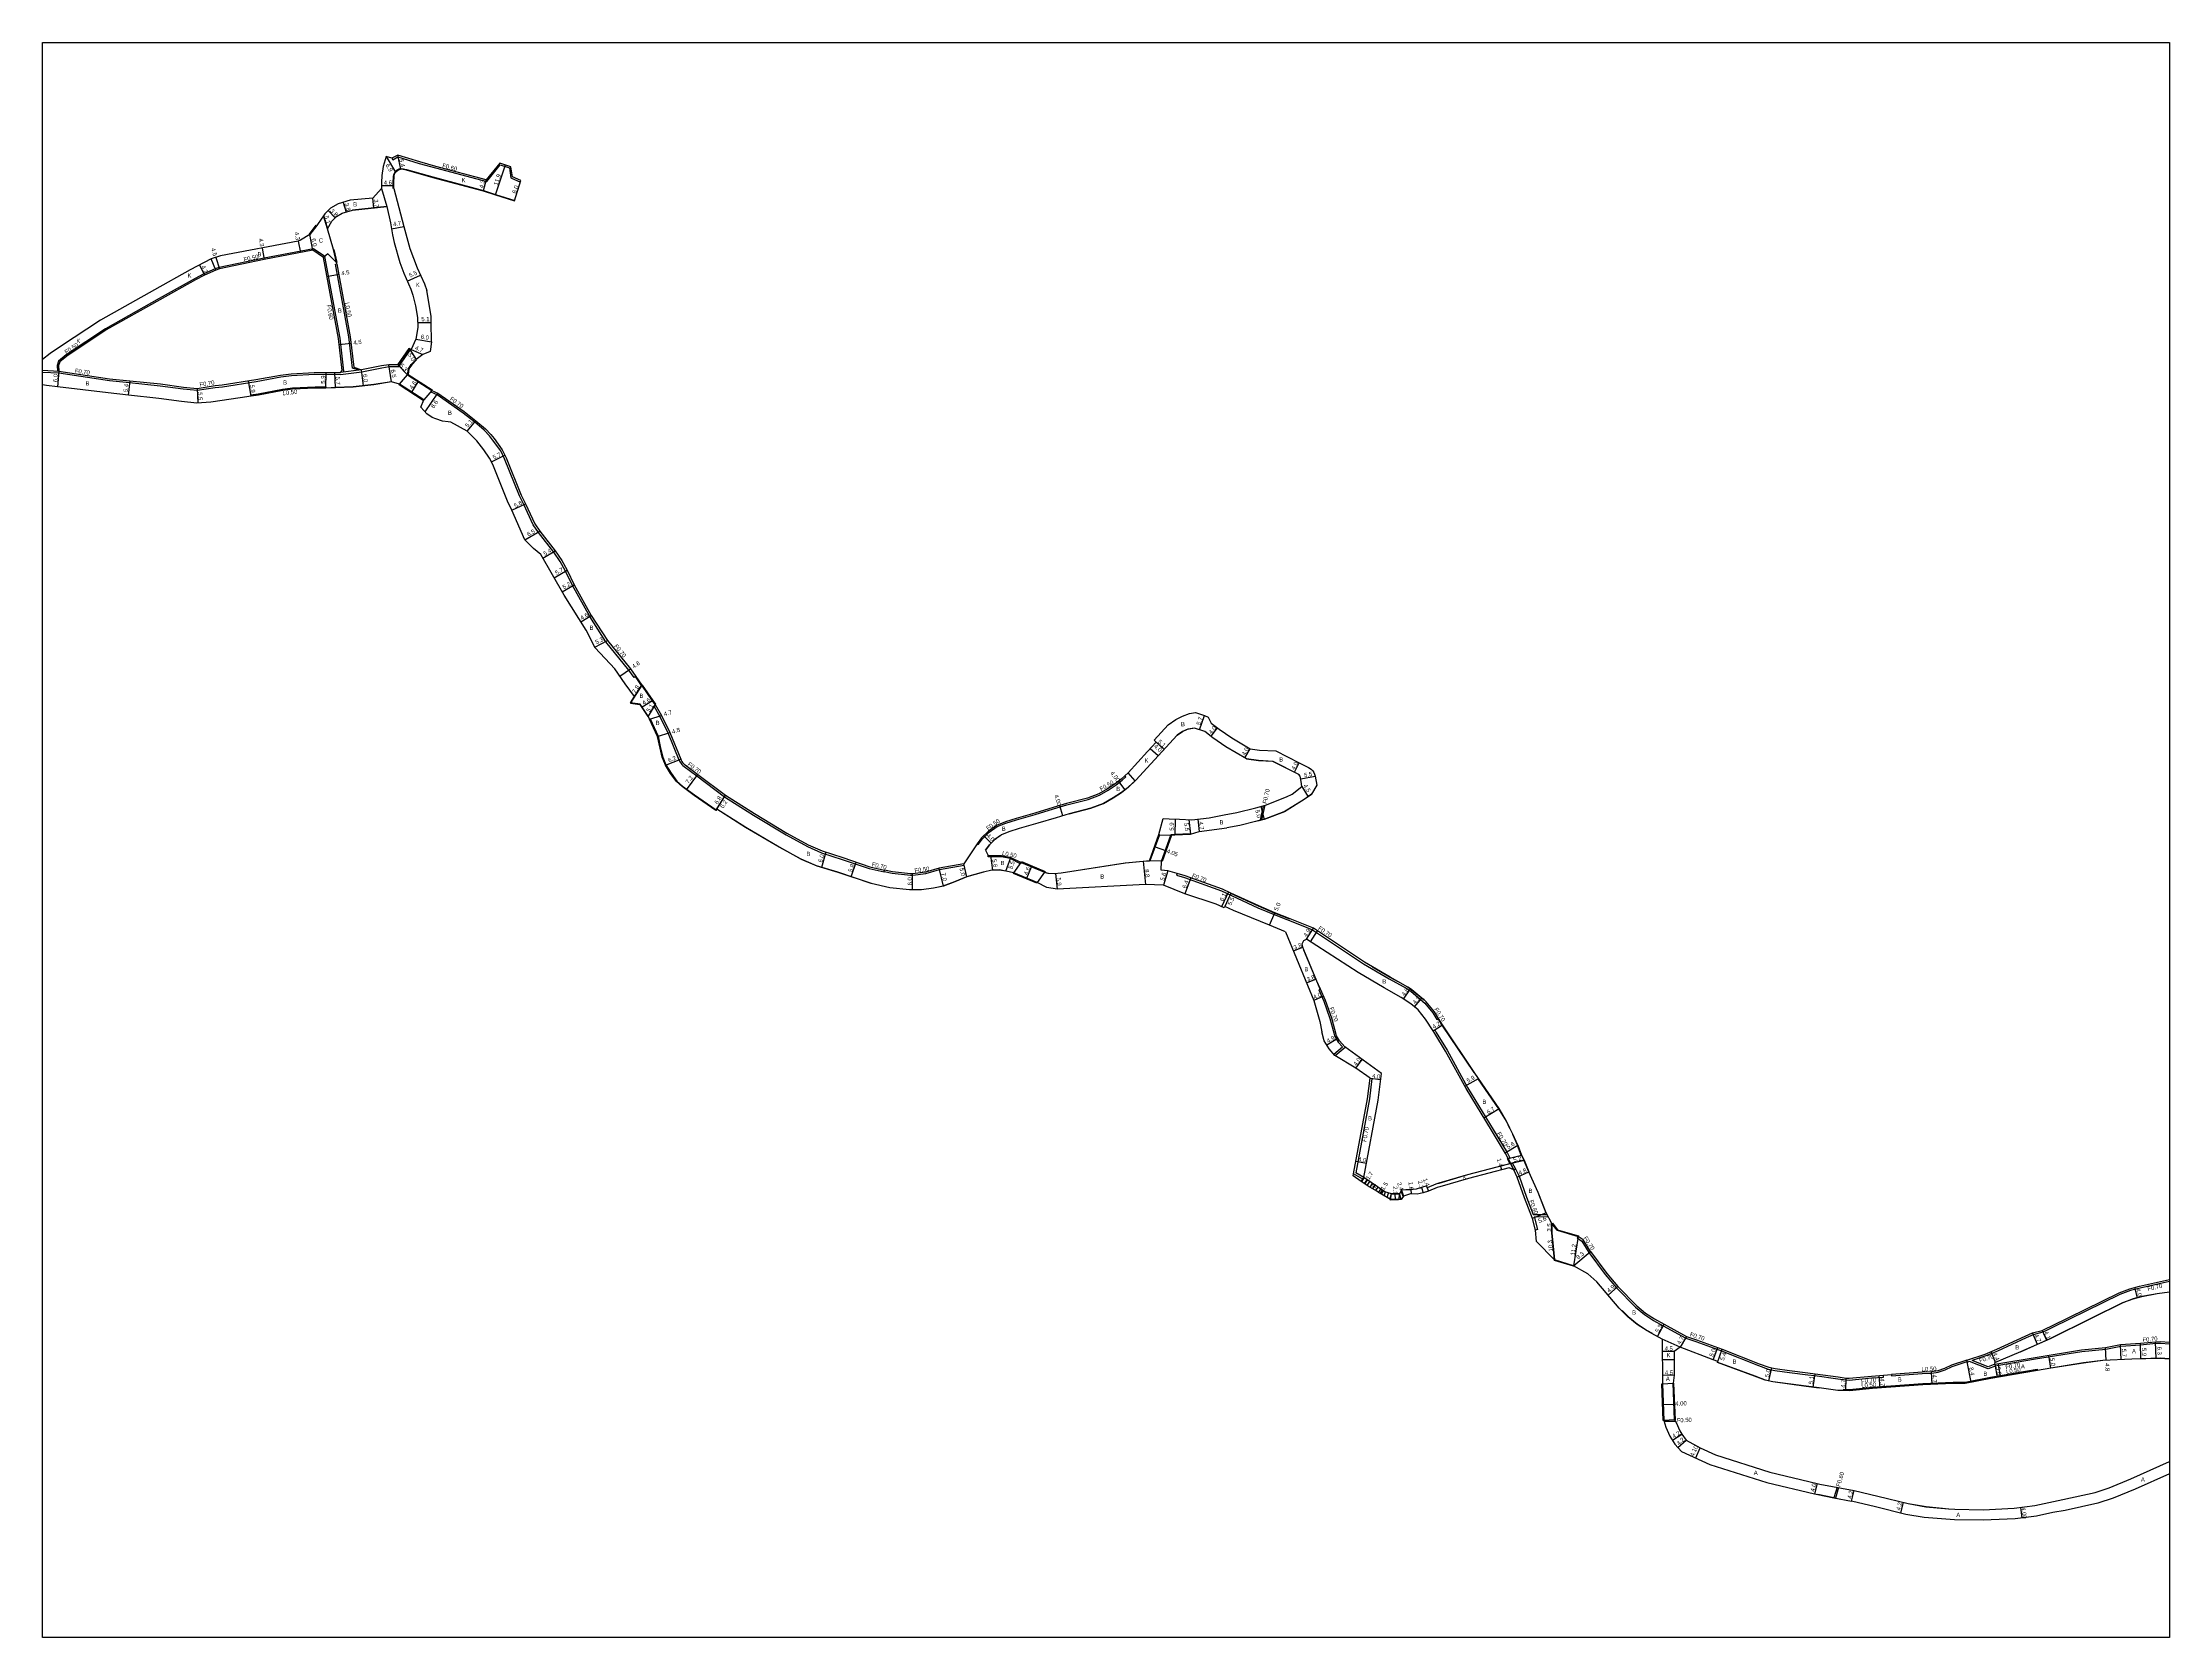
# Model space of a CAD drawing. Header units: metres. Extents: x -8000 to -4000, y -105000 to -102000.
# Drawn here: x -8000 to -7200, y -104400 to -103800 of the extents above; entities that cross this region are included whole.
import ezdxf

# ---------------------------------------------------------------- set-up
doc = ezdxf.new("R2010")
doc.units = ezdxf.units.M
doc.header["$LTSCALE"] = 2.5
for name, color, linetype in [('その他', 7, 'Continuous'), ('側溝・桝', 7, 'Continuous'), ('図郭', 7, 'Continuous'), ('幅員', 7, 'Continuous'), ('歩道・分離帯・安全施設', 7, 'Continuous'), ('舗装', 7, 'Continuous'), ('道路', 7, 'Continuous')]:
    doc.layers.add(name, color=color, linetype=linetype)
doc.styles.get("Standard").update_dxf_attribs({"font": ''})
doc.styles.get('Standard').set_extended_font_data('@MS PGothic')

msp = doc.modelspace()

# ---------------------------------------------------------------- linework, layer by layer
at = {"layer": 'その他'}
for points in [[(-7504, -104228.43), (-7503.06, -104227.02)], [(-7493, -104235.28), (-7496.37, -104233.27), (-7497.46, -104232.55), (-7498.09, -104232.13), (-7501.38, -104230.18), (-7504, -104228.43)], [(-7503.81, -104228.56), (-7502.86, -104227.15)], [(-7492.61, -104233.16), (-7495.09, -104232.33), (-7503.06, -104227.02)], [(-7502.77, -104229.25), (-7501.82, -104227.84)], [(-7501.73, -104229.95), (-7500.78, -104228.53)], [(-7500.66, -104230.6), (-7499.74, -104229.22)], [(-7499.59, -104231.24), (-7498.71, -104229.92)], [(-7498.51, -104231.88), (-7497.67, -104230.61)], [(-7497.46, -104232.55), (-7496.63, -104231.3)], [(-7496.42, -104233.24), (-7495.59, -104231.99)], [(-7488.89, -104231.7), (-7489.62, -104233.08)], [(-7488.22, -104234.08), (-7489.01, -104231.92)], [(-7488.16, -104233.99), (-7488.89, -104231.7)], [(-7488.16, -104233.99), (-7488.89, -104231.7)], [(-7495.34, -104233.88), (-7494.85, -104232.41)], [(-7494.27, -104234.52), (-7493.69, -104232.8)], [(-7493.19, -104235.16), (-7492.61, -104233.16)], [(-7493, -104235.28), (-7492.61, -104233.16)], [(-7488.92, -104235.12), (-7489.62, -104233.08)], [(-7488.98, -104235.22), (-7489.62, -104233.08)], [(-7488.16, -104233.99), (-7488.98, -104235.22)]]:
    msp.add_lwpolyline(points, dxfattribs=at)
at = {"layer": '側溝・桝'}
for points in [[(-7868.59, -103843.55), (-7868.3, -103844.07), (-7866.34, -103843), (-7858.3, -103845.46), (-7852.21, -103847.2), (-7832.92, -103852.33), (-7827.81, -103846.04), (-7824.34, -103847.2), (-7823.81, -103850.94), (-7820.23, -103852.53)], [(-7898.03, -103877.56), (-7916.69, -103881.08), (-7933.61, -103884.66), (-7935.05, -103885.11), (-7939.27, -103887.06), (-7942.65, -103888.8), (-7956.09, -103896.35), (-7976.27, -103907.71), (-7991.11, -103917.54), (-7993.97, -103919.85), (-7994.46, -103921.45), (-7994.33, -103923.57)], [(-7887.07, -103924.03), (-7886.68, -103923.59), (-7888.11, -103911.27), (-7893.78, -103880.48), (-7898.03, -103877.56), (-7898.28, -103878.12)], [(-7881.07, -103923.31), (-7883.38, -103922.47), (-7884.75, -103910.76), (-7889.79, -103883.35), (-7889.3, -103883.26)], [(-8000, -103924.01), (-7993.9, -103924.29), (-7974.85, -103927.15), (-7967.23, -103927.93), (-7955.7, -103929.1), (-7947.12, -103930.33), (-7941.85, -103930.81), (-7935.02, -103929.78), (-7932.37, -103929.49), (-7919.66, -103927.48), (-7910.4, -103925.77), (-7906.39, -103925.28), (-7897.75, -103924.79), (-7887.89, -103924.83), (-7879.89, -103923.87), (-7872.38, -103922.36), (-7869.61, -103921.93), (-7865.99, -103921.92), (-7861.53, -103915.4)], [(-8000, -103923.31), (-7993.83, -103923.59)], [(-7879.97, -103923.18), (-7887.97, -103924.14)], [(-7921.58, -103933.05), (-7921.66, -103932.56), (-7918.87, -103932.12), (-7909.69, -103930.42), (-7905.97, -103929.96), (-7897.45, -103929.48), (-7893.4, -103929.51), (-7893.41, -103930.01)], [(-7776.9, -104038.44), (-7777.47, -104038.84), (-7779.44, -104036.07), (-7788.11, -104025.42), (-7794.2, -104015.86), (-7800.7, -104004.31), (-7803.25, -103998.87), (-7805.28, -103995.26), (-7807.73, -103991.67), (-7813.46, -103984.26), (-7815.44, -103981.46), (-7819.02, -103973.81), (-7820.59, -103970.58), (-7826.21, -103956.55), (-7827.66, -103953.61), (-7830.73, -103949.41), (-7831.92, -103947.94), (-7833.92, -103945.88), (-7837.44, -103942.86), (-7841.83, -103939.37), (-7851.63, -103932.48), (-7853.88, -103931.56), (-7853.62, -103930.91)], [(-7769.57, -104049.05), (-7769.98, -104049.74), (-7767.8, -104053.5), (-7764.7, -104059.91), (-7760.61, -104069.84), (-7760.4, -104070.31), (-7760.14, -104070.78), (-7759.84, -104071.22), (-7759.49, -104071.63), (-7759.11, -104072.01), (-7758.71, -104072.34), (-7753.91, -104075.92), (-7743.49, -104083.7), (-7732.59, -104090.62), (-7720.36, -104098.1), (-7712.32, -104102.48), (-7707.03, -104104.79), (-7699.2, -104107.31), (-7689.08, -104110.73), (-7683.42, -104112.02), (-7683.27, -104111.34)], [(-7648.49, -104101.44), (-7648.09, -104101.74), (-7646.45, -104099.56), (-7643.89, -104097.01), (-7640.93, -104094.95), (-7637.67, -104093.67), (-7633.67, -104092.36), (-7626.63, -104090.35), (-7619.76, -104088.3), (-7614.74, -104086.82), (-7606.75, -104084.74), (-7602.45, -104083.13), (-7599.15, -104081.21), (-7596.2, -104079.26), (-7593.92, -104077.55), (-7592.59, -104076.28), (-7592.93, -104075.92)], [(-7541.91, -104092.6), (-7540.7, -104087.1)], [(-7541.36, -104092.45), (-7540.16, -104086.95)], [(-7683.38, -104111.82), (-7680.37, -104112.51), (-7673.59, -104113.29), (-7672.71, -104113.29), (-7667.75, -104112.65), (-7662.68, -104111.06), (-7653.4, -104109.47), (-7653.48, -104108.98)], [(-7631.94, -104108.47), (-7632.17, -104108.92), (-7635.99, -104107.01), (-7639.33, -104106.33), (-7644.32, -104106.32), (-7644.32, -104105.82)], [(-7573.26, -104112.61), (-7573.46, -104113.28), (-7570.43, -104114.16), (-7556.51, -104119.14), (-7542.83, -104125.46), (-7536.81, -104128.03), (-7526.63, -104132.08), (-7522.32, -104133.74), (-7503.12, -104146.54), (-7493.43, -104152.24), (-7486.89, -104155.89), (-7485.87, -104156.58), (-7485.39, -104156.93), (-7481.67, -104160), (-7480.07, -104161.33), (-7477.05, -104165.05), (-7475.54, -104167.47), (-7474.95, -104167.1)], [(-7519.36, -104156.08), (-7520, -104156.37), (-7518.08, -104160.59), (-7515.75, -104167.21), (-7513.99, -104173.92), (-7512.71, -104176.03), (-7511.1, -104177.86)], [(-7476.96, -104171.82), (-7476.37, -104171.44), (-7475.76, -104172.39), (-7471.72, -104179.12), (-7463.97, -104193.16), (-7454.42, -104208.85), (-7449.14, -104217.61), (-7448.14, -104219.54), (-7448.76, -104219.86)], [(-7514.29, -104180.59), (-7511.1, -104177.86)], [(-7513.81, -104181.1), (-7510.08, -104177.91)], [(-7500.69, -104189.65), (-7499.99, -104189.74), (-7500.92, -104197.42), (-7506.08, -104225.21)], [(-7447.8, -104221.72), (-7447.18, -104221.4), (-7446.02, -104223.74)], [(-7447.8, -104221.72), (-7446.65, -104224.05)], [(-7446.65, -104224.05), (-7445.93, -104223.7), (-7444.56, -104226.48), (-7441.88, -104234.31), (-7439.3, -104240.91)], [(-7503.06, -104227.02), (-7503.42, -104227.62), (-7506.85, -104225.56)], [(-7503.06, -104227.02), (-7506.08, -104225.21)], [(-7439.3, -104240.91), (-7434.07, -104240.9)], [(-7438.99, -104241.71), (-7433.64, -104241.69)], [(-7438.99, -104241.71), (-7438.85, -104242.08), (-7437.73, -104246.54), (-7438.5, -104246.74)], [(-7422.36, -104249.14), (-7422.76, -104249.71), (-7421.07, -104250.9), (-7418.36, -104255.16)], [(-7418.36, -104255.16), (-7412.23, -104263.46), (-7407.96, -104268.46), (-7400.83, -104275.75), (-7397.43, -104278.5), (-7394.09, -104280.73), (-7390.39, -104282.76), (-7381.91, -104287.4), (-7378.12, -104288.65), (-7368.45, -104292.15), (-7354.55, -104297.65), (-7350.89, -104299.04), (-7348.47, -104299.56), (-7342.97, -104300.31), (-7336.06, -104301.15), (-7333.39, -104301.5), (-7324.7, -104302.71), (-7321.64, -104303.14), (-7320.47, -104303.17), (-7311.99, -104302.39), (-7307.51, -104302.04), (-7307.56, -104301.35)], [(-7200, -104266.05), (-7211.05, -104268.55), (-7214.66, -104269.51), (-7218.61, -104270.99), (-7243.99, -104283.4), (-7246.28, -104284.54), (-7247.63, -104285.14), (-7251.3, -104286.12), (-7253.96, -104287.3), (-7264.69, -104292.24), (-7269.02, -104294.06), (-7274.18, -104295.8)], [(-7304.6, -104301.12), (-7304.57, -104301.62), (-7293.02, -104300.73), (-7289.41, -104300.58), (-7286.96, -104300.2), (-7284.37, -104299.3), (-7281.77, -104298.08), (-7276.07, -104296.22), (-7276.22, -104295.74)], [(-7275.2, -104296.14), (-7276, -104296.4), (-7276.22, -104295.74)], [(-7200, -104289.65), (-7203.4, -104289.4), (-7205.14, -104289.45), (-7210.84, -104290.02), (-7218.31, -104290.51), (-7223.9, -104291.67), (-7233.01, -104292.52), (-7250.4, -104295.34), (-7264.12, -104297.66), (-7265.5, -104297.89), (-7268.23, -104298.94), (-7275.2, -104296.14)], [(-7265.69, -104297.21), (-7268.22, -104298.19), (-7274.18, -104295.8)], [(-7322.54, -104307.12), (-7322.53, -104306.62), (-7320.35, -104306.67), (-7311.7, -104305.88), (-7292.81, -104304.42), (-7281.32, -104303.95), (-7276.87, -104303.92), (-7267.33, -104302.05), (-7249.78, -104299.09), (-7249.69, -104299.58)], [(-7386.12, -104318.29), (-7390.15, -104318.45)], [(-7385.84, -104318.78), (-7390, -104318.94)], [(-7325.02, -104343.5), (-7326.21, -104347.44)], [(-7324.43, -104343.61), (-7325.62, -104347.56)]]:
    msp.add_lwpolyline(points, dxfattribs=at)
at = {"layer": '図郭'}
msp.add_lwpolyline([(-7200, -103800), (-7200, -104400), (-8000, -104400), (-8000, -103800)], close=True, dxfattribs=at)
at = {"layer": '幅員'}
for points in [[(-7870.76, -103842.86), (-7867.18, -103848.75)], [(-7865.23, -103847.62), (-7866.4, -103842.35)], [(-7829.67, -103857.34), (-7825.91, -103846.05)], [(-7872.51, -103853.8), (-7867.91, -103853.76)], [(-7833.14, -103851.65), (-7834.25, -103855.81)], [(-7822.43, -103859.59), (-7820.05, -103851.96)], [(-7892.58, -103863.2), (-7889.93, -103865.92)], [(-7886.91, -103860.13), (-7885.78, -103863.76)], [(-7875.36, -103862.21), (-7875.73, -103858.53)], [(-7894.35, -103865.18), (-7892.87, -103870.06)], [(-7868.77, -103870.09), (-7864.15, -103869.25)], [(-7917.39, -103877.34), (-7916.6, -103881.57)], [(-7903.79, -103874.78), (-7902.99, -103879.01)], [(-7898.28, -103878.12), (-7899.47, -103872.24)], [(-7941.02, -103883.69), (-7939.05, -103887.51)], [(-7934.84, -103880.85), (-7933.49, -103885.14)], [(-7893.01, -103887.98), (-7888.58, -103887.16)], [(-7862.81, -103889.76), (-7857.8, -103887.5)], [(-7859.6, -103911.57), (-7853.68, -103912.54)], [(-7858.9, -103905.34), (-7853.8, -103905.29)], [(-7888.44, -103913.65), (-7883.97, -103913.13)], [(-7862.15, -103915.06), (-7859.43, -103919.25)], [(-7861.32, -103915.52), (-7857.01, -103917.39)], [(-7993.83, -103923.59), (-7994.38, -103929.56)], [(-7967.16, -103927.23), (-7967.75, -103932.6)], [(-7921.58, -103933.05), (-7922.5, -103927.23)], [(-7893.41, -103930.01), (-7893.38, -103924.11)], [(-7889.85, -103929.82), (-7890.05, -103924.13)], [(-7879.28, -103929.14), (-7879.97, -103923.18)], [(-7868.73, -103927.66), (-7869.72, -103921.24)], [(-7866.36, -103921.22), (-7862.71, -103925.06)], [(-7861.15, -103931.53), (-7858.67, -103927.67)], [(-7941.87, -103930.1), (-7941.59, -103935.6)], [(-7856.14, -103938.96), (-7851.29, -103931.86)], [(-7840.32, -103946.19), (-7837, -103942.32)], [(-7831.19, -103957.75), (-7826.07, -103955.24)], [(-7823.43, -103975.95), (-7818.39, -103973.51)], [(-7818.55, -103987.05), (-7812.9, -103983.84)], [(-7811.84, -103993.95), (-7807.16, -103991.26)], [(-7807.57, -104001.39), (-7802.63, -103998.55)], [(-7804.59, -104006.58), (-7800.08, -104003.99)], [(-7797.49, -104017.95), (-7793.6, -104015.5)], [(-7792.26, -104027.43), (-7787.55, -104025.01)], [(-7782.8, -104038.42), (-7778.88, -104035.64)], [(-7774.57, -104041.81), (-7778.83, -104048.35)], [(-7770.57, -104047.6), (-7774.45, -104050.07)], [(-7769.57, -104049.05), (-7772.2, -104053.42)], [(-7771.67, -104054.56), (-7767.18, -104053.18)], [(-7564.8, -104058.52), (-7563.01, -104053.11)], [(-7768.64, -104061.05), (-7764.06, -104059.62)], [(-7578.16, -104065.93), (-7581.92, -104062.48)], [(-7581.11, -104063.22), (-7578.16, -104065.93)], [(-7560.48, -104060.99), (-7558.05, -104057.82)], [(-7765.74, -104071.81), (-7759.96, -104069.57)], [(-7547.81, -104069.15), (-7545.83, -104065.67)], [(-7529.08, -104074.53), (-7527.29, -104070.95)], [(-7757.75, -104081.16), (-7753.49, -104075.36)], [(-7595.29, -104077.95), (-7592.88, -104081.14)], [(-7526.76, -104076.96), (-7521.35, -104075.94)], [(-7526.3, -104079.89), (-7524, -104083.76)], [(-7746.74, -104088.86), (-7743.09, -104083.12)], [(-7746.41, -104088.36), (-7743.09, -104083.12)], [(-7616.29, -104090.92), (-7617.42, -104087.09)], [(-7541.82, -104087.4), (-7540.52, -104092.23)], [(-7574.03, -104092.13), (-7574.12, -104098.03)], [(-7568.81, -104092.34), (-7568.16, -104097.8)], [(-7565.46, -104092.11), (-7564.9, -104096.78)], [(-7645.97, -104098.37), (-7643.14, -104101.2)], [(-7581.52, -104102.51), (-7577.68, -104103.9)], [(-7705.37, -104104.58), (-7707.06, -104110.3)], [(-7695.79, -104113.85), (-7693.93, -104108.35)], [(-7661.17, -104117.38), (-7662.8, -104110.58)], [(-7652.32, -104113.84), (-7653.48, -104108.98)], [(-7642.51, -104111.35), (-7643.37, -104105.82)], [(-7637.66, -104111.72), (-7635.83, -104106.54)], [(-7629.73, -104114.37), (-7627.97, -104110.12)], [(-7586.02, -104108), (-7585.19, -104116.77)], [(-7576.77, -104111.59), (-7578.33, -104116.97)], [(-7672.74, -104118.79), (-7672.74, -104112.79)], [(-7619.03, -104112.57), (-7618.42, -104118.44)], [(-7568.14, -104114.24), (-7570.29, -104120.26)], [(-7553.97, -104119.54), (-7556.53, -104125.08)], [(-7553, -104119.99), (-7555.31, -104124.98)], [(-7538.5, -104131.98), (-7536.54, -104127.38)], [(-7524.58, -104137.28), (-7522, -104133.11)], [(-7529.52, -104141.75), (-7526.01, -104140.3)], [(-7524.55, -104153.77), (-7521.04, -104152.32)], [(-7518.16, -104158.72), (-7521.8, -104160.38)], [(-7488.04, -104159.82), (-7485.46, -104156.01)], [(-7483.97, -104162.78), (-7481.23, -104159.47)], [(-7512.74, -104174.63), (-7516.94, -104177.16)], [(-7476.96, -104171.82), (-7473.42, -104169.55)], [(-7506, -104185.81), (-7503.65, -104182.57)], [(-7500.69, -104189.65), (-7496.72, -104190.13)], [(-7465.07, -104192.62), (-7459.9, -104189.76)], [(-7457.87, -104204.53), (-7452.14, -104201.05)], [(-7449.88, -104217.74), (-7445.09, -104214.85)], [(-7505.98, -104220.84), (-7502.05, -104221.57)], [(-7451.61, -104222.72), (-7451.25, -104224.07)], [(-7447.8, -104221.72), (-7442.77, -104220.4)], [(-7447.8, -104221.72), (-7442.77, -104220.4)], [(-7501.75, -104227.89), (-7502.69, -104229.31)], [(-7496.09, -104231.66), (-7496.92, -104232.91)], [(-7488.89, -104231.7), (-7488.16, -104233.99)], [(-7485.33, -104231.5), (-7485.21, -104233.09)], [(-7481.33, -104230.71), (-7480.69, -104232.72)], [(-7479.2, -104230.79), (-7478.67, -104232.09)], [(-7445.3, -104226.79), (-7440.93, -104224.81)], [(-7491.3, -104233.12), (-7491.24, -104235.23)], [(-7434.39, -104240.29), (-7439.61, -104242.33)], [(-7432.25, -104244.3), (-7432.34, -104247.79)], [(-7432.34, -104247.79), (-7431.28, -104257.99)], [(-7422.36, -104249.14), (-7424.1, -104260.15)], [(-7424.1, -104260.15), (-7417.79, -104254.76)], [(-7411.16, -104271.17), (-7407.44, -104267.99)], [(-7211.99, -104272.21), (-7213.02, -104268.35)], [(-7392.6, -104286.79), (-7390.05, -104282.15)], [(-7381.63, -104286.76), (-7384, -104290.82)], [(-7249.63, -104289.75), (-7251.54, -104285.45)], [(-7247.87, -104284.48), (-7246.2, -104288.22)], [(-7386.33, -104292.39), (-7390.83, -104292.37)], [(-7371.63, -104295.57), (-7369.92, -104290.87)], [(-7370.05, -104296.57), (-7368.2, -104291.49)], [(-7274.61, -104303.99), (-7276.22, -104295.74)], [(-7265.41, -104296.56), (-7267.12, -104292.5)], [(-7244.59, -104298.75), (-7245.39, -104293.82)], [(-7223.78, -104295.77), (-7224, -104290.97)], [(-7218.14, -104295.5), (-7218.41, -104289.81)], [(-7210.73, -104295.22), (-7210.9, -104289.32)], [(-7205.01, -104295.05), (-7205.19, -104288.75)], [(-7386.24, -104301.38), (-7390.74, -104301.41)], [(-7350.66, -104303.49), (-7349.6, -104298.6)], [(-7333.96, -104305.86), (-7333.3, -104300.8)], [(-7321.7, -104307.14), (-7321.58, -104302.44)], [(-7309.29, -104301.48), (-7308.93, -104306.17)], [(-7289.27, -104304.78), (-7289.46, -104300.08)], [(-7265.69, -104297.21), (-7264.85, -104302.14)], [(-7390.41, -104312.34), (-7386.41, -104312.18)], [(-7386.97, -104325.79), (-7383.4, -104323.58)], [(-7384.89, -104328.57), (-7381.83, -104325.76)], [(-7378.19, -104332.46), (-7376.51, -104328.72)], [(-7332.54, -104342.09), (-7333.47, -104345.99)], [(-7319.56, -104348.78), (-7318.6, -104344.69)], [(-7300.22, -104349.1), (-7301.22, -104353.18)], [(-7256.02, -104351.09), (-7255.48, -104355.06)]]:
    msp.add_lwpolyline(points, dxfattribs=at)
at = {"layer": '歩道・分離帯・安全施設'}
for points in [[(-7868.1, -103854.93), (-7868.12, -103852.76), (-7867.95, -103850.27), (-7867.76, -103849.38), (-7867.3, -103848.57), (-7866.63, -103847.93), (-7865.81, -103847.52), (-7864.88, -103847.36), (-7863.13, -103847.72), (-7853.14, -103850.57), (-7834.19, -103855.62), (-7829.61, -103857.15), (-7822.37, -103859.4)], [(-7883.42, -103862.92), (-7870.46, -103861.62)], [(-7897.32, -103869.2), (-7899.2, -103871.71)], [(-7891.44, -103929.81), (-7889.85, -103929.72), (-7883.15, -103929.48), (-7875.44, -103928.59), (-7868.75, -103927.56)], [(-7774.67, -104041.88), (-7777.02, -104038.52)], [(-7771.49, -104054.48), (-7768.45, -104060.99), (-7767.53, -104065.42), (-7766.69, -104068.8), (-7765.56, -104071.72), (-7763.61, -104074.91), (-7761.41, -104077.81), (-7759.33, -104079.75), (-7754.84, -104083.05), (-7746.62, -104088.7)], [(-7613.82, -104090.14), (-7605.71, -104088.03), (-7600.96, -104086.26), (-7597.33, -104084.14), (-7594.21, -104082.08), (-7591.69, -104080.18), (-7588.83, -104077.46), (-7573.25, -104060.5), (-7571.27, -104059.15), (-7569.29, -104058.31), (-7566.75, -104057.83)], [(-7547.17, -104069.47), (-7542.64, -104070.09), (-7537.2, -104070.39), (-7527.39, -104075.33)], [(-7543.78, -104092.96), (-7542.38, -104092.62), (-7540.55, -104092.13), (-7532.95, -104089.34), (-7525.49, -104084.7), (-7522.72, -104082.72)], [(-7746.36, -104088.27), (-7735.49, -104095.18), (-7722.92, -104102.62), (-7714.61, -104107.16), (-7708.8, -104109.68), (-7700.81, -104112.04), (-7688.28, -104116.29), (-7681.26, -104117.84), (-7673.9, -104118.68), (-7669.39, -104118.68), (-7664.94, -104118.03), (-7661.2, -104117.29), (-7656.91, -104115.67), (-7652.35, -104113.75), (-7646.11, -104112.01), (-7642.96, -104111.26), (-7640.1, -104111.18), (-7637.65, -104111.62), (-7634.69, -104112.21)], [(-7645.38, -104103.78), (-7643.88, -104101.8), (-7641.71, -104099.63), (-7640.03, -104098.46)], [(-7575.6, -104097.93), (-7574.13, -104097.83), (-7568.16, -104097.6)], [(-7583.69, -104107.88), (-7586.02, -104108.1), (-7592.72, -104108.74), (-7616.81, -104112.44), (-7619.51, -104112.72), (-7621.76, -104112.54), (-7623.09, -104112.24)], [(-7530.8, -104129.77), (-7536.58, -104127.47), (-7542.59, -104124.91), (-7553.04, -104120.08)], [(-7519.39, -104156.09), (-7520.73, -104153.16), (-7525.59, -104141.39)], [(-7490.33, -104153.29), (-7493.13, -104151.72), (-7499.81, -104147.79)], [(-7480.45, -104160.24), (-7481.29, -104159.54), (-7485.03, -104156.45), (-7485.52, -104156.09), (-7486.58, -104155.38)], [(-7461.58, -104187.43), (-7473.51, -104169.61), (-7475.03, -104167.15)], [(-7448.14, -104208.48), (-7449.39, -104205.78), (-7452.23, -104201.11), (-7459.99, -104189.82)], [(-7447.1, -104210.72), (-7445.18, -104214.89)], [(-7443.82, -104218.57), (-7445.18, -104214.89)], [(-7447.79, -104221.75), (-7464, -104226), (-7474.79, -104229.16), (-7475.9, -104229.47), (-7479.22, -104230.84), (-7479.38, -104230.12), (-7483.3, -104231.37), (-7485.59, -104231.55), (-7488.89, -104231.73)], [(-7434.49, -104240.33), (-7437.51, -104232.59), (-7441.02, -104224.85), (-7442.77, -104220.66)], [(-7256.06, -104292.5), (-7244.87, -104287.52), (-7229.23, -104279.74), (-7217.52, -104274), (-7213.68, -104272.56), (-7210.36, -104271.67), (-7204.59, -104270.61), (-7200, -104270.02)], [(-7405.9, -104277.01), (-7403.63, -104279.28), (-7400.1, -104282.13), (-7396.43, -104284.58), (-7394.61, -104285.58)], [(-7244.62, -104298.56), (-7232.33, -104296.57), (-7225.12, -104295.63), (-7214.14, -104295.12), (-7203.52, -104294.81), (-7200, -104295.07)], [(-7370.02, -104296.47), (-7356, -104301.59), (-7352.09, -104303.07), (-7349.2, -104303.7), (-7336.64, -104305.41), (-7331.75, -104306.05)], [(-7283.06, -104351.75), (-7291.6, -104350.92), (-7298.33, -104349.77), (-7309.69, -104346.98), (-7318.64, -104344.89), (-7331.56, -104342.48)], [(-7332.24, -104346.13), (-7326.19, -104347.35)]]:
    msp.add_lwpolyline(points, dxfattribs=at)
at = {"layer": '舗装'}
for points in [[(-7872.5, -103854.97), (-7870.45, -103861.72)], [(-7892.87, -103870.06), (-7894.35, -103865.18)], [(-7898.28, -103878.12), (-7899.47, -103872.24)], [(-7889.42, -103882.76), (-7892.66, -103879.45), (-7894.32, -103880.83)], [(-7934.86, -103885.58), (-7936.59, -103881.4)], [(-8000, -103923.31), (-7993.83, -103923.59)], [(-7580.42, -104068.38), (-7583.39, -104065.71)], [(-7589.09, -104077.78), (-7591.65, -104074.7)], [(-7623.07, -104112.14), (-7625.84, -104115.98)], [(-7523.04, -104138.28), (-7520.41, -104134.17)], [(-7446.65, -104224.05), (-7447.8, -104221.72)], [(-7503.06, -104227.02), (-7504, -104228.43)], [(-7384, -104290.82), (-7390.87, -104287.74)], [(-7390.8, -104295.47), (-7386.3, -104295.48)], [(-7264.45, -104297), (-7263.7, -104301.95)]]:
    msp.add_lwpolyline(points, dxfattribs=at)
at = {"layer": '道路'}
for points in [[(-7868.59, -103843.55), (-7870.76, -103842.86), (-7871.87, -103846.68), (-7872.35, -103849.99), (-7872.52, -103852.63), (-7872.5, -103854.97), (-7875.73, -103858.53), (-7884.24, -103859.3), (-7888.8, -103860.72), (-7891.73, -103862.37), (-7893.84, -103864.42), (-7894.35, -103865.18)], [(-7820.05, -103851.96), (-7823.26, -103850.53), (-7823.8, -103846.75), (-7828.02, -103845.34), (-7833.14, -103851.65), (-7852.05, -103846.62), (-7858.13, -103844.89), (-7866.4, -103842.35), (-7868.59, -103843.55)], [(-7867.9, -103854.92), (-7867.92, -103852.76), (-7867.76, -103850.3), (-7867.57, -103849.45), (-7867.15, -103848.69), (-7866.52, -103848.1), (-7865.74, -103847.71), (-7864.89, -103847.56), (-7863.17, -103847.92), (-7853.19, -103850.77), (-7834.25, -103855.81), (-7829.67, -103857.34), (-7822.43, -103859.59)], [(-7867.9, -103854.92), (-7864.15, -103869.25), (-7861.85, -103877.54), (-7859.06, -103884.71), (-7856.34, -103890.73), (-7855.46, -103893.32)], [(-7822.43, -103859.59), (-7820.05, -103851.96)], [(-7891.19, -103867.15), (-7889.43, -103865.44), (-7887.28, -103864.22), (-7883.41, -103863.02), (-7870.45, -103861.72), (-7869.17, -103867.89), (-7868.37, -103872.3), (-7867.78, -103875.19), (-7865.62, -103882.73), (-7864.16, -103886.78), (-7861.46, -103892.75), (-7860.68, -103895.07), (-7859.72, -103899.08), (-7858.92, -103903.49), (-7858.88, -103907.2), (-7859.6, -103911.57), (-7861.32, -103915.52)], [(-7894.35, -103865.18), (-7894.62, -103865.57), (-7894.95, -103866.05), (-7896.89, -103868.8), (-7899.47, -103872.24), (-7903.02, -103874.41)], [(-7889.3, -103883.26), (-7889.42, -103882.76), (-7890.59, -103877.9), (-7892.87, -103870.06), (-7891.19, -103867.15)], [(-7903.02, -103874.41), (-7903.79, -103874.78), (-7933.09, -103880.3), (-7936.59, -103881.4), (-7944.52, -103885.49), (-7957.95, -103893.04), (-7978.26, -103904.46), (-7993.19, -103914.36), (-7997.17, -103916.94), (-8000, -103919.22)], [(-7898.28, -103878.12), (-7916.6, -103881.57), (-7933.49, -103885.14), (-7934.86, -103885.58), (-7939.05, -103887.51), (-7942.41, -103889.24), (-7955.85, -103896.79), (-7976.01, -103908.13), (-7990.82, -103917.95), (-7993.53, -103920.15), (-7993.96, -103921.51), (-7993.83, -103923.59)], [(-7887.97, -103924.14), (-7887.3, -103923.39), (-7888.71, -103911.36), (-7894.32, -103880.83), (-7898.28, -103878.12)], [(-7889.3, -103883.26), (-7884.26, -103910.69), (-7882.92, -103922.1), (-7879.97, -103923.18)], [(-7853.8, -103905.29), (-7853.82, -103903), (-7855.46, -103893.32)], [(-7853.68, -103912.54), (-7853.8, -103905.29)], [(-7861.32, -103915.52), (-7862.15, -103915.06), (-7866.36, -103921.22), (-7869.72, -103921.24)], [(-7862.15, -103915.06), (-7866.36, -103921.22)], [(-7853.68, -103912.54), (-7854.15, -103916.27), (-7857.01, -103917.39), (-7859.43, -103919.25), (-7861.31, -103921.07), (-7862.36, -103922.74), (-7862.64, -103924.57), (-7862.71, -103925.06)], [(-7993.83, -103923.59), (-7974.77, -103926.46), (-7967.16, -103927.23), (-7955.62, -103928.4), (-7947.04, -103929.63), (-7941.87, -103930.1), (-7935.1, -103929.08)], [(-7935.1, -103929.08), (-7932.46, -103928.8), (-7919.78, -103926.79), (-7910.51, -103925.08), (-7906.45, -103924.58), (-7897.77, -103924.09), (-7887.97, -103924.14)], [(-7868.73, -103927.66), (-7875.43, -103928.69), (-7883.14, -103929.58), (-7889.85, -103929.82), (-7891.43, -103929.91)], [(-7869.72, -103921.24), (-7872.5, -103921.67), (-7879.97, -103923.18)], [(-7780.82, -104041.22), (-7784.78, -104035.62), (-7792.13, -104027.68), (-7795.54, -104021.05), (-7803.85, -104007.87), (-7812.63, -103992.57), (-7815.35, -103990.31), (-7818.55, -103987.05), (-7823.43, -103975.95), (-7825.07, -103972.58), (-7830.69, -103958.77), (-7831.88, -103956.35), (-7834.03, -103953.22), (-7836.7, -103949.89), (-7840.32, -103946.19), (-7846.46, -103942.78), (-7847.4, -103942.66), (-7849.61, -103942.44), (-7852.12, -103941.61), (-7853.45, -103941.03), (-7855.5, -103939.72), (-7857.68, -103937.14), (-7856.63, -103934.43), (-7865.73, -103928.58), (-7868.73, -103927.66)], [(-7862.71, -103925.06), (-7853.62, -103930.91)], [(-7994.38, -103929.56), (-7998.5, -103929.07), (-8000, -103928.79)], [(-7925.7, -103933.7), (-7936.69, -103935.33), (-7941.97, -103935.62), (-7947.68, -103935.1), (-7956.31, -103933.86), (-7967.72, -103932.6), (-7975.36, -103931.83), (-7994.38, -103929.56)], [(-7921.58, -103933.05), (-7925.7, -103933.7)], [(-7893.41, -103930.01), (-7897.43, -103929.98), (-7905.92, -103930.46), (-7909.61, -103930.91), (-7918.79, -103932.61), (-7921.58, -103933.05)], [(-7891.43, -103929.91), (-7893.41, -103930.01)], [(-7853.62, -103930.91), (-7851.29, -103931.86), (-7841.41, -103938.81), (-7837, -103942.32), (-7833.44, -103945.37), (-7831.4, -103947.47), (-7830.18, -103948.99), (-7827.06, -103953.24), (-7825.57, -103956.26), (-7819.95, -103970.3), (-7818.39, -103973.51), (-7814.84, -103981.1), (-7812.9, -103983.84), (-7807.16, -103991.26), (-7804.68, -103994.89), (-7802.63, -103998.55), (-7800.08, -104003.99), (-7793.6, -104015.5), (-7787.55, -104025.01), (-7778.88, -104035.64), (-7776.9, -104038.44)], [(-7776.9, -104038.44), (-7774.57, -104041.81), (-7770.57, -104047.6), (-7769.57, -104049.05), (-7767.18, -104053.18)], [(-7771.67, -104054.56), (-7772.2, -104053.42), (-7774.45, -104050.07), (-7775.27, -104048.85), (-7778.83, -104048.35), (-7777.32, -104046.03), (-7780.82, -104041.22)], [(-7746.74, -104088.86), (-7754.96, -104083.22), (-7759.46, -104079.91), (-7761.56, -104077.95), (-7763.77, -104075.02), (-7765.74, -104071.81), (-7766.88, -104068.86), (-7767.73, -104065.46), (-7768.64, -104061.05), (-7771.67, -104054.56)], [(-7767.18, -104053.18), (-7764.06, -104059.62), (-7759.96, -104069.57), (-7759.77, -104070), (-7759.54, -104070.41), (-7759.28, -104070.79), (-7758.98, -104071.15), (-7758.64, -104071.49), (-7758.28, -104071.78), (-7753.49, -104075.36), (-7743.09, -104083.12), (-7732.22, -104090.03), (-7720.01, -104097.49), (-7712.01, -104101.85), (-7706.78, -104104.13), (-7698.98, -104106.64), (-7688.89, -104110.06), (-7683.27, -104111.34)], [(-7581.92, -104062.48), (-7576.57, -104056.65), (-7573.7, -104054.69), (-7571.26, -104053.45), (-7568.63, -104052.44)], [(-7568.63, -104052.44), (-7566.35, -104052.01), (-7563.01, -104053.11), (-7561.61, -104053.73), (-7560.43, -104055.99)], [(-7560.43, -104055.99), (-7557.43, -104058.3), (-7552.72, -104061.61), (-7545.83, -104065.67), (-7542.26, -104066.15), (-7536.16, -104066.49), (-7527.29, -104070.95), (-7523.78, -104072.72), (-7523.19, -104073.08), (-7522.65, -104073.52), (-7522.19, -104074.04), (-7521.82, -104074.63), (-7521.54, -104075.27), (-7521.35, -104075.94), (-7520.74, -104079.41), (-7522.66, -104082.8)], [(-7566.74, -104057.88), (-7569.27, -104058.36), (-7571.25, -104059.2), (-7573.21, -104060.54), (-7588.79, -104077.5), (-7591.66, -104080.22), (-7594.18, -104082.12), (-7597.31, -104084.19), (-7600.94, -104086.3), (-7605.7, -104088.08), (-7613.8, -104090.19)], [(-7581.92, -104062.48), (-7581.11, -104063.22), (-7584.36, -104066.76), (-7591.64, -104074.69), (-7592.93, -104075.92)], [(-7547.17, -104069.52), (-7554.89, -104064.98), (-7559.8, -104061.52), (-7562.87, -104059.16), (-7566.74, -104057.88)], [(-7527.41, -104075.37), (-7537.21, -104070.44), (-7542.65, -104070.14), (-7547.17, -104069.52)], [(-7592.93, -104075.92), (-7594.25, -104077.16), (-7596.49, -104078.85), (-7599.42, -104080.79), (-7602.66, -104082.68), (-7606.91, -104084.26), (-7614.88, -104086.33), (-7619.9, -104087.83), (-7626.77, -104089.87), (-7633.81, -104091.88), (-7637.84, -104093.2), (-7641.17, -104094.51), (-7644.22, -104096.62), (-7646.83, -104099.23), (-7648.49, -104101.44)], [(-7583.7, -104107.78), (-7580.14, -104097.95), (-7578.44, -104091.97), (-7576.3, -104092), (-7572.39, -104092.22), (-7567.67, -104092.38), (-7561.18, -104091.6), (-7555.55, -104090.58), (-7550.78, -104089.62), (-7543.59, -104087.87), (-7540.04, -104086.92), (-7532.1, -104083.74), (-7530.03, -104082.71), (-7526.3, -104079.89), (-7526.57, -104077.95), (-7526.95, -104075.98), (-7527.41, -104075.37)], [(-7522.66, -104082.8), (-7525.44, -104084.79), (-7532.91, -104089.43), (-7540.52, -104092.23), (-7542.35, -104092.72), (-7543.75, -104093.06)], [(-7746.41, -104088.36), (-7746.74, -104088.86)], [(-7634.71, -104112.31), (-7637.67, -104111.72), (-7640.1, -104111.28), (-7642.95, -104111.36), (-7646.09, -104112.1), (-7652.32, -104113.84), (-7656.87, -104115.77), (-7661.17, -104117.38), (-7664.92, -104118.13), (-7669.39, -104118.79), (-7673.9, -104118.79), (-7681.28, -104117.94), (-7688.3, -104116.38), (-7700.84, -104112.14), (-7708.83, -104109.78), (-7714.65, -104107.25), (-7722.97, -104102.71), (-7735.54, -104095.26), (-7746.41, -104088.36)], [(-7613.8, -104090.19), (-7618.77, -104091.66), (-7625.65, -104093.71), (-7632.64, -104095.71), (-7636.49, -104096.96), (-7639.27, -104098.06), (-7639.97, -104098.55)], [(-7568.16, -104097.8), (-7564.9, -104096.78), (-7554.56, -104095.48)], [(-7543.75, -104093.06), (-7549.7, -104094.5), (-7554.56, -104095.48)], [(-7648.49, -104101.44), (-7653.48, -104108.98)], [(-7639.97, -104098.55), (-7641.64, -104099.71), (-7643.81, -104101.86), (-7645.3, -104103.84)], [(-7645.3, -104103.84), (-7644.32, -104105.82)], [(-7573.26, -104112.61), (-7576.77, -104111.59), (-7579.23, -104111.3), (-7579.15, -104107.96), (-7575.59, -104098.13)], [(-7575.59, -104098.13), (-7574.12, -104098.03), (-7568.16, -104097.8)], [(-7653.48, -104108.98), (-7662.8, -104110.58), (-7667.85, -104112.16), (-7672.74, -104112.79), (-7673.56, -104112.79), (-7680.28, -104112.01), (-7683.27, -104111.34)], [(-7644.32, -104105.82), (-7639.28, -104105.83), (-7635.83, -104106.54), (-7631.94, -104108.47)], [(-7631.94, -104108.47), (-7623.07, -104112.14)], [(-7623.07, -104112.14), (-7621.75, -104112.44), (-7619.51, -104112.62), (-7616.82, -104112.34), (-7592.73, -104108.65), (-7586.02, -104108), (-7583.7, -104107.78)], [(-7618.42, -104118.44), (-7622.21, -104117.88), (-7625.84, -104115.98), (-7634.71, -104112.31)], [(-7555.56, -104125.53), (-7558.55, -104124.14), (-7570.29, -104120.26), (-7578.33, -104116.97), (-7585.19, -104116.77), (-7618.42, -104118.44)], [(-7553, -104119.99), (-7556.24, -104118.49), (-7570.21, -104113.5), (-7573.26, -104112.61)], [(-7530.77, -104129.68), (-7536.54, -104127.38), (-7542.55, -104124.82), (-7553, -104119.99)], [(-7538.5, -104131.98), (-7552.06, -104126.49), (-7555.31, -104124.98), (-7555.56, -104125.53)], [(-7532.49, -104134.54), (-7538.5, -104131.98)], [(-7532.49, -104134.54), (-7524.18, -104154.66), (-7521.8, -104160.38), (-7519.52, -104168.26), (-7518.77, -104172.22)], [(-7499.76, -104147.7), (-7502.75, -104145.94), (-7522, -104133.11), (-7526.38, -104131.43), (-7530.77, -104129.68)], [(-7525.56, -104141.38), (-7526.01, -104140.3), (-7526.24, -104139.03), (-7525.58, -104137.78), (-7524.58, -104137.28)], [(-7519.36, -104156.08), (-7520.7, -104153.15), (-7525.56, -104141.38)], [(-7476.96, -104171.82), (-7479.81, -104167.36), (-7482.64, -104163.88), (-7485.3, -104161.67), (-7488.93, -104159.22), (-7495.37, -104155.63), (-7505.12, -104149.88), (-7524.58, -104137.28)], [(-7490.28, -104153.2), (-7493.08, -104151.64), (-7499.76, -104147.7)], [(-7510.19, -104177.83), (-7512.15, -104175.61), (-7513.33, -104173.64), (-7515.08, -104167.01), (-7517.43, -104160.32), (-7519.36, -104156.08)], [(-7486.52, -104155.3), (-7490.28, -104153.2)], [(-7480.39, -104160.16), (-7481.23, -104159.47), (-7484.97, -104156.37), (-7485.46, -104156.01), (-7486.52, -104155.3)], [(-7474.95, -104167.1), (-7476.48, -104164.64), (-7479.57, -104160.84), (-7480.39, -104160.16)], [(-7461.5, -104187.37), (-7473.42, -104169.55), (-7474.95, -104167.1)], [(-7506, -104185.81), (-7513.87, -104181.07), (-7516.12, -104178.52), (-7517.89, -104175.57), (-7518.77, -104172.22)], [(-7448.76, -104219.86), (-7449.76, -104217.95), (-7455.02, -104209.21), (-7464.57, -104193.51), (-7472.33, -104179.47), (-7476.36, -104172.76), (-7476.96, -104171.82)], [(-7488.89, -104231.7), (-7489.62, -104233.08), (-7492.61, -104233.16), (-7495.09, -104232.33), (-7503.06, -104227.02), (-7497.65, -104197.91), (-7496.43, -104187.8), (-7510.19, -104177.83)], [(-7506.85, -104225.56), (-7501.61, -104197.31), (-7500.69, -104189.65)], [(-7500.69, -104189.65), (-7506, -104185.81)], [(-7459.9, -104189.76), (-7461.5, -104187.37)], [(-7448.05, -104208.44), (-7449.3, -104205.73), (-7452.14, -104201.05), (-7459.9, -104189.76)], [(-7447.01, -104210.68), (-7448.05, -104208.44)], [(-7445.09, -104214.85), (-7447.01, -104210.68)], [(-7445.09, -104214.85), (-7443.73, -104218.54), (-7442.77, -104220.4), (-7440.93, -104224.81)], [(-7447.8, -104221.72), (-7447.99, -104221.77), (-7464.01, -104225.97), (-7474.8, -104229.13), (-7475.91, -104229.44), (-7479.2, -104230.79), (-7479.36, -104230.09), (-7483.31, -104231.34), (-7485.59, -104231.52), (-7488.89, -104231.7)], [(-7446.65, -104224.05), (-7448.36, -104223.32), (-7463.64, -104227.32), (-7474.41, -104230.47), (-7475.45, -104230.77), (-7478.67, -104232.09)], [(-7448.76, -104219.86), (-7447.8, -104221.72)], [(-7442.77, -104220.4), (-7443.73, -104218.54)], [(-7504, -104228.43), (-7506.99, -104226.29), (-7506.85, -104225.56)], [(-7480.69, -104232.72), (-7482.92, -104233.29), (-7485.21, -104233.09), (-7485.49, -104233.12), (-7488.16, -104233.99), (-7488.98, -104235.22), (-7490, -104235.19), (-7493, -104235.28), (-7496.37, -104233.27), (-7497.46, -104232.55), (-7498.09, -104232.13), (-7501.38, -104230.18), (-7504, -104228.43)], [(-7438.5, -104246.74), (-7439.61, -104242.33), (-7442.63, -104234.59), (-7445.3, -104226.79), (-7446.65, -104224.05)], [(-7434.39, -104240.29), (-7437.42, -104232.55), (-7440.93, -104224.81)], [(-7478.67, -104232.09), (-7480.69, -104232.72)], [(-7405.97, -104277.08), (-7406.93, -104276.13), (-7415.4, -104266.21), (-7418.73, -104263.2), (-7424.1, -104260.15), (-7431.28, -104257.99), (-7438.05, -104251.05), (-7438.5, -104246.74)], [(-7417.79, -104254.76), (-7420.56, -104250.41), (-7422.36, -104249.14), (-7430.32, -104246.79), (-7432.25, -104244.3), (-7434.39, -104240.29)], [(-7417.79, -104254.76), (-7411.68, -104263.03), (-7407.44, -104267.99), (-7400.36, -104275.23), (-7397.02, -104277.94), (-7393.73, -104280.13), (-7390.05, -104282.15), (-7381.63, -104286.76), (-7377.89, -104287.99), (-7368.2, -104291.49), (-7354.3, -104297), (-7350.69, -104298.36), (-7348.34, -104298.87), (-7342.88, -104299.61), (-7335.98, -104300.45), (-7333.3, -104300.8), (-7324.61, -104302.01), (-7321.58, -104302.44), (-7320.49, -104302.47), (-7312.05, -104301.69), (-7307.56, -104301.35)], [(-7276.22, -104295.74), (-7269.27, -104293.41), (-7264.97, -104291.6), (-7254.25, -104286.66), (-7251.54, -104285.45), (-7247.87, -104284.48), (-7246.57, -104283.9), (-7244.3, -104282.77), (-7218.89, -104270.35), (-7214.87, -104268.84), (-7211.22, -104267.87), (-7200, -104265.33)], [(-7200, -104270.12), (-7204.58, -104270.71), (-7210.34, -104271.77), (-7213.65, -104272.65), (-7217.48, -104274.09), (-7229.19, -104279.83), (-7244.83, -104287.61), (-7256.02, -104292.59)], [(-7394.65, -104285.67), (-7396.48, -104284.66), (-7400.16, -104282.21), (-7403.69, -104279.35), (-7405.97, -104277.08)], [(-7390.87, -104287.74), (-7394.65, -104285.67)], [(-7390.87, -104287.74), (-7390.71, -104304.53), (-7390.18, -104318.35), (-7389.43, -104320.91), (-7387.92, -104324.25), (-7386.01, -104327.33), (-7383.55, -104330.05), (-7372.84, -104334.87), (-7351.39, -104341.71), (-7333.47, -104345.99), (-7332.26, -104346.23)], [(-7384, -104290.82), (-7386.33, -104292.39), (-7386.24, -104301.38), (-7386.71, -104304.37), (-7386.18, -104318.19), (-7385.6, -104319.19), (-7384.21, -104322.27), (-7383.4, -104323.58), (-7381.83, -104325.76)], [(-7369.91, -104296.19), (-7371.63, -104295.57), (-7384, -104290.82)], [(-7276.22, -104295.74), (-7281.96, -104297.61), (-7284.56, -104298.84), (-7287.08, -104299.72), (-7289.46, -104300.08), (-7293.05, -104300.23), (-7304.6, -104301.12)], [(-7256.02, -104292.59), (-7265.83, -104296.73), (-7265.69, -104297.21)], [(-7265.69, -104297.21), (-7264.24, -104296.97), (-7250.51, -104294.65), (-7233.1, -104291.83), (-7224, -104290.97), (-7218.41, -104289.81), (-7210.9, -104289.32), (-7205.19, -104288.75), (-7203.39, -104288.7), (-7200, -104288.95)], [(-7200, -104295.27), (-7203.52, -104295.01), (-7214.14, -104295.32), (-7225.1, -104295.83), (-7232.3, -104296.77), (-7244.59, -104298.75)], [(-7370.05, -104296.57), (-7369.91, -104296.19)], [(-7331.77, -104306.15), (-7336.65, -104305.51), (-7349.21, -104303.8), (-7352.11, -104303.17), (-7356.04, -104301.68), (-7370.05, -104296.57)], [(-7249.69, -104299.58), (-7267.24, -104302.54), (-7276.82, -104304.42), (-7281.3, -104304.45), (-7292.78, -104304.92), (-7311.66, -104306.38), (-7320.33, -104307.17), (-7322.54, -104307.12)], [(-7307.56, -104301.35), (-7304.6, -104301.12)], [(-7244.59, -104298.75), (-7249.69, -104299.58)], [(-7322.54, -104307.12), (-7324.75, -104307.06), (-7331.77, -104306.15)], [(-7381.83, -104325.76), (-7376.51, -104328.72), (-7370.73, -104331.34), (-7350.31, -104337.86), (-7332.54, -104342.09), (-7331.53, -104342.28)], [(-7283.04, -104351.56), (-7280.69, -104351.78), (-7270.08, -104351.93), (-7258.35, -104351.41), (-7250.69, -104350.37), (-7240.15, -104348.13), (-7227.99, -104345.42), (-7222.67, -104343.69), (-7214.53, -104340.36), (-7200, -104333.81)], [(-7331.53, -104342.28), (-7318.6, -104344.69), (-7309.64, -104346.79), (-7298.29, -104349.57), (-7291.57, -104350.72), (-7283.04, -104351.56)], [(-7200, -104338.42), (-7212.87, -104344.22), (-7221.23, -104347.64), (-7226.88, -104349.48), (-7239.24, -104352.23), (-7243.83, -104353), (-7250.01, -104354.31), (-7257.99, -104355.4), (-7270.02, -104355.93), (-7280.91, -104355.78), (-7292.28, -104354.86)], [(-7332.26, -104346.23), (-7326.21, -104347.44)], [(-7326.21, -104347.44), (-7319.56, -104348.78)], [(-7292.28, -104354.86), (-7299.14, -104353.68), (-7310.62, -104350.87), (-7319.56, -104348.78)]]:
    msp.add_lwpolyline(points, dxfattribs=at)
for points in [[(-7899.63, -103872.12), (-7897.05, -103868.68), (-7896.89, -103868.8), (-7899.47, -103872.24)], [(-7890.45, -103877.87), (-7889.28, -103882.73), (-7889.42, -103882.76), (-7890.59, -103877.9)], [(-7866.36, -103921.22), (-7862.15, -103915.06), (-7859.43, -103919.25), (-7861.31, -103921.07), (-7862.36, -103922.74), (-7862.64, -103924.57), (-7862.71, -103925.06)], [(-7853.62, -103930.91), (-7862.71, -103925.06), (-7862.36, -103922.74), (-7861.31, -103921.07), (-7859.43, -103919.25), (-7859.29, -103919.39), (-7861.15, -103921.2), (-7862.17, -103922.81), (-7862.48, -103924.86), (-7853.45, -103930.66)], [(-7856.63, -103934.43), (-7865.73, -103928.58), (-7862.71, -103925.06), (-7853.62, -103930.91)], [(-7856.63, -103934.43), (-7856.8, -103934.68), (-7865.89, -103928.83), (-7865.73, -103928.58)], [(-7772.2, -104053.42), (-7775.27, -104048.85), (-7778.83, -104048.35), (-7777.32, -104046.03), (-7774.57, -104041.81), (-7770.57, -104047.6), (-7769.57, -104049.05)], [(-7774.41, -104041.7), (-7770.4, -104047.49), (-7769.4, -104048.94), (-7769.57, -104049.05), (-7770.57, -104047.6), (-7774.57, -104041.81)], [(-7778.86, -104048.54), (-7775.38, -104049.04), (-7774.62, -104050.18), (-7772.37, -104053.53), (-7772.2, -104053.42), (-7774.45, -104050.07), (-7775.27, -104048.85), (-7778.83, -104048.35)], [(-7583.46, -104107.87), (-7583.7, -104107.78), (-7580.14, -104097.95), (-7579.9, -104098.03)], [(-7583.46, -104107.87), (-7579.9, -104098.03), (-7575.59, -104098.13), (-7579.15, -104107.96)], [(-7575.59, -104098.13), (-7575.35, -104098.21), (-7578.91, -104108.05), (-7579.15, -104107.96)], [(-7631.94, -104108.47), (-7623.07, -104112.14), (-7625.84, -104115.98), (-7634.71, -104112.31)], [(-7623.07, -104112.14), (-7631.94, -104108.47), (-7631.81, -104108.15), (-7622.94, -104111.82)], [(-7625.84, -104115.98), (-7625.97, -104116.3), (-7634.85, -104112.63), (-7634.71, -104112.31)], [(-7447.99, -104221.77), (-7448.95, -104219.91), (-7448.76, -104219.86), (-7447.8, -104221.72)], [(-7442.77, -104220.4), (-7447.8, -104221.72), (-7448.76, -104219.86), (-7443.73, -104218.54)], [(-7492.61, -104233.16), (-7489.62, -104233.08), (-7490, -104235.19), (-7493, -104235.28)], [(-7490, -104235.19), (-7489.99, -104235.34), (-7492.99, -104235.43), (-7493, -104235.28)], [(-7492.61, -104233.16), (-7492.62, -104233.01), (-7489.62, -104232.93), (-7489.62, -104233.08)], [(-7422.36, -104249.14), (-7424.1, -104260.15), (-7431.28, -104257.99), (-7432.34, -104247.79), (-7432.25, -104244.3), (-7430.32, -104246.79)], [(-7422.36, -104249.14), (-7430.32, -104246.79), (-7432.25, -104244.3), (-7432.09, -104244.17), (-7430.2, -104246.62), (-7422.3, -104248.95)], [(-7431.28, -104257.99), (-7424.1, -104260.15), (-7424.15, -104260.34), (-7431.34, -104258.18)], [(-7390.18, -104318.35), (-7390.38, -104318.36), (-7390.91, -104304.54), (-7390.71, -104304.53)], [(-7390.18, -104318.35), (-7390.71, -104304.53), (-7386.71, -104304.37), (-7386.18, -104318.19)], [(-7386.71, -104304.37), (-7386.52, -104304.37), (-7385.98, -104318.19), (-7386.18, -104318.19)]]:
    msp.add_lwpolyline(points, close=True, dxfattribs=at)

# ---------------------------------------------------------------- texts
at = {"layer": '側溝・桝'}
for s, rotation, p in [('F0.60', 345.08967, (-7849.76, -103846.94)), ('F0.50', 11.94938, (-7924.17, -103882.45)), ('F0.60', 280.42301, (-7893.12, -103898.83)), ('L0.50', 280.42301, (-7886.26, -103897.9)), ('F0.50', 33.5322, (-7991.05, -103917.3)), ('F0.70', 351.43886, (-7987.92, -103924.19)), ('F0.70', 8.59999, (-7940.82, -103929.49)), ('L0.50', 6.98248, (-7909.56, -103932.75)), ('F0.70', 324.88608, (-7846.99, -103934.41)), ('F0.70', 309.17908, (-7785.13, -104027.16)), ('F0.70', 323.25605, (-7757.56, -104071.82)), ('F0.50', 30.22801, (-7601.82, -104081.65)), ('F0.70', 77.6508, (-7539.59, -104086.49)), ('F0.50', 34.80183, (-7644.37, -104096.45)), ('F0.70', 347.21345, (-7688.22, -104109.87)), ('F0.50', 7.25866, (-7671.95, -104112.27)), ('L0.50', 348.38267, (-7639.2, -104105.64)), ('F0.70', 340.32877, (-7567.84, -104114.02)), ('F0.70', 326.31665, (-7520.39, -104133.6)), ('F0.70', 289.38664, (-7516, -104163.17)), ('F0.70', 301.9015, (-7476.6, -104163.71)), ('F0.70', 79.48688, (-7502.09, -104213.67)), ('F0.70', 301.31132, (-7453.08, -104210.42)), ('F0.80', 291.32512, (-7440.88, -104235.74)), ('F0.70', 302.47259, (-7420.48, -104249.72)), ('F0.70', 12.74907, (-7208.1, -104269.66)), ('F0.70', 341.79899, (-7380.54, -104286.63)), ('F0.70', 5.66118, (-7210.04, -104288.86)), ('F0.70', 18.55052, (-7271.3, -104296.65)), ('F0.70', 5.24861, (-7315.92, -104304.4)), ('L0.50', 2.34087, (-7293.13, -104299.9)), ('F0.70', 9.59626, (-7261.59, -104299.08)), ('L0.50', 9.59626, (-7261.3, -104300.82)), ('L0.50', 4.41008, (-7315.84, -104306.06)), ('F0.50', 2.21554, (-7385.31, -104319.12)), ('F0.60', 73.2893, (-7323.9, -104343.43))]:
    msp.add_text(s, height=1.6, rotation=rotation, dxfattribs=at).set_placement(p)
at = {"layer": '幅員'}
for s, rotation, p in [('6.9', 301.27811, (-7871.05, -103846.16)), ('5.4', 282.53225, (-7865.83, -103843.95)), ('4.6', 0.56411, (-7871.67, -103853.52)), ('4.3', 75.08967, (-7834.27, -103854.92)), ('11.9', 71.5613, (-7828.88, -103853.9)), ('8.0', 72.68562, (-7821.87, -103856.95)), ('3.8', 314.16091, (-7891.97, -103863.46)), ('3.8', 287.26574, (-7886.49, -103860.64)), ('3.7', 275.75499, (-7875.43, -103859.08)), ('4.3', 280.66924, (-7905.24, -103871.41)), ('5.1', 286.8789, (-7894.03, -103865.43)), ('4.7', 10.35513, (-7867.99, -103869.16)), ('4.5', 287.49025, (-7936.68, -103877.58)), ('4.3', 280.66924, (-7918.71, -103873.87)), ('6.0', 281.4391, (-7898.89, -103873.86)), ('4.3', 297.27988, (-7940.41, -103884.33)), ('4.5', 10.41484, (-7887.47, -103887.66)), ('5.5', 24.33824, (-7861.74, -103888.46)), ('5.1', 0.57186, (-7857.51, -103904.85)), ('4.5', 6.66857, (-7882.96, -103913.73)), ('6.0', 350.66727, (-7857.84, -103911.37)), ('5.0', 303.00378, (-7862.66, -103917.45)), ('4.7', 336.49029, (-7860.06, -103915.42)), ('6.0', 84.69541, (-7994.47, -103927.84)), ('5.9', 89.72552, (-7893.65, -103928.34)), ('5.7', 272.0509, (-7889.75, -103925.7)), ('6.0', 276.57743, (-7879.53, -103924.84)), ('6.5', 278.75581, (-7868.97, -103923.11)), ('5.3', 313.48488, (-7865.79, -103921.66)), ('4.6', 57.25013, (-7860.82, -103930.55)), ('5.4', 83.71211, (-7967.98, -103931.57)), ('5.5', 272.93501, (-7941.55, -103931.56)), ('5.9', 278.98339, (-7922, -103928.84)), ('8.6', 55.68333, (-7852.84, -103937.76)), ('5.1', 49.33606, (-7840.03, -103944.96)), ('5.7', 26.16691, (-7830.19, -103956.9)), ('5.6', 25.92782, (-7822.17, -103975.06)), ('6.5', 29.5306, (-7817.25, -103985.85)), ('5.4', 29.86048, (-7811.07, -103993.12)), ('5.7', 29.86048, (-7806.63, -104000.31)), ('5.2', 29.86048, (-7803.86, -104005.75)), ('4.6', 32.23586, (-7797.08, -104017.35)), ('5.3', 27.18082, (-7791.59, -104026.42)), ('4.8', 35.3115, (-7777.63, -104035.57)), ('7.8', 56.89276, (-7777.03, -104044.97)), ('4.6', 32.36931, (-7773.74, -104049.32)), ('5.1', 58.92966, (-7771.68, -104052.07)), ('4.7', 17.12207, (-7766.07, -104053.46)), ('5.7', 71.68496, (-7564.54, -104056.94)), ('4.8', 17.37483, (-7762.98, -104060.1)), ('5.1', 317.43443, (-7580.7, -104063.26)), ('4.0', 52.5192, (-7560.27, -104060.3)), ('6.2', 21.1852, (-7764.37, -104070.87)), ('4.0', 317.44065, (-7582.11, -104064.97)), ('4.0', 60.45953, (-7547.69, -104068.43)), ('4.0', 63.32232, (-7529, -104073.81)), ('7.2', 53.69213, (-7757.02, -104078.99)), ('4.00', 307.0807, (-7598.5, -104074.9)), ('4.5', 300.81712, (-7525.84, -104079.59)), ('5.5', 10.74034, (-7525.36, -104076.44)), ('6.8', 57.5796, (-7746.11, -104086.69)), ('6.2', 57.5796, (-7743.96, -104088.24)), ('4.00', 286.51262, (-7619.49, -104083.16)), ('5.9', 89.19458, (-7574.51, -104096.49)), ('5.5', 276.80658, (-7570.59, -104093.65)), ('4.7', 276.80658, (-7565.09, -104093.14)), ('5.0', 284.98673, (-7543.88, -104088.85)), ('4.0', 314.94596, (-7645.05, -104098.55)), ('4.05', 340.10486, (-7577.33, -104104.81)), ('6.0', 73.53816, (-7706.82, -104108.61)), ('5.8', 71.29534, (-7695.51, -104112.24)), ('5.0', 283.45212, (-7655.11, -104110.68)), ('5.6', 278.8408, (-7642.81, -104107.35)), ('5.5', 70.48714, (-7635.3, -104111.11)), ('4.6', 67.5238, (-7629.57, -104113.35)), ('8.8', 275.44983, (-7585.48, -104111.08)), ('6.0', 90, (-7672.99, -104117.08)), ('7.0', 283.45212, (-7661.97, -104112.58)), ('5.9', 275.96575, (-7618.61, -104114.2)), ('5.6', 73.77635, (-7578.15, -104115.43)), ('6.4', 70.32877, (-7569.89, -104118.39)), ('6.1', 65.17664, (-7555.94, -104123.22)), ('5.5', 65.17664, (-7552.9, -104124.74)), ('5.0', 66.93574, (-7535.44, -104126.79)), ('4.9', 58.18881, (-7524.53, -104136.6)), ('3.8', 22.44358, (-7529.05, -104141.28)), ('3.8', 22.45676, (-7524.08, -104153.31)), ('4.0', 24.49565, (-7521.61, -104160.01)), ('4.6', 55.95418, (-7487.68, -104158.85)), ('4.3', 50.33651, (-7483.62, -104161.96)), ('4.9', 31.08343, (-7516.39, -104176.48)), ('4.2', 32.61924, (-7476.62, -104171.11)), ('4.0', 54.01091, (-7505.8, -104185.11)), ('4.0', 353.1536, (-7499.98, -104189.49)), ('5.9', 28.91688, (-7463.82, -104191.36)), ('6.7', 31.31132, (-7456.22, -104203.24)), ('5.6', 31.08899, (-7448.75, -104216.37)), ('4.0', 349.48689, (-7505.26, -104220.72)), ('1.4', 284.69284, (-7453.02, -104220.01)), ('5.2', 14.69175, (-7446.59, -104221.14)), ('4.8', 24.42185, (-7444.41, -104226.11)), ('1.7', 56.33482, (-7501.07, -104227.99)), ('1.5', 56.33482, (-7495.52, -104231.91)), ('2.1', 271.66028, (-7492, -104230.28)), ('2.4', 287.73817, (-7490.51, -104229.07)), ('1.6', 274.38144, (-7486.21, -104228.66)), ('2.1', 287.66988, (-7482.74, -104228.38)), ('1.4', 292.36699, (-7480.83, -104227.63)), ('5.6', 21.32512, (-7437.04, -104244.12)), ('3.5', 88.46242, (-7432.58, -104247.32)), ('10.3', 95.94229, (-7431.87, -104254.71)), ('11.2', 81.04527, (-7423.76, -104256.39)), ('8.3', 40.51272, (-7422.32, -104257.9)), ('4.9', 40.51272, (-7410.78, -104270.38)), ('4.0', 284.91528, (-7212.61, -104268.94)), ('5.3', 61.2254, (-7392.16, -104285.48)), ('4.7', 59.75485, (-7384.06, -104289.94)), ('4.7', 293.98434, (-7250.88, -104286.32)), ('4.1', 294.003, (-7247.27, -104285.21)), ('4.5', 359.78538, (-7389.88, -104292.12)), ('5.0', 70.10344, (-7371.64, -104294.53)), ('5.4', 69.93456, (-7367.63, -104295.97)), ('4.4', 292.88578, (-7266.55, -104293.21)), ('5.0', 279.18899, (-7244.95, -104294.96)), ('5.7', 272.68386, (-7217.9, -104291.42)), ('5.9', 271.66263, (-7210.36, -104291.12)), ('6.3', 271.66263, (-7204.56, -104290.63)), ('4.5', 0.35024, (-7389.79, -104301.16)), ('5.0', 77.72867, (-7350.65, -104302.26)), ('5.1', 82.54039, (-7334.14, -104304.77)), ('4.7', 88.58808, (-7321.92, -104306.07)), ('4.7', 274.41009, (-7308.96, -104302.52)), ('4.7', 272.34225, (-7289.16, -104301.13)), ('8.4', 281.05668, (-7275.42, -104298.53)), ('5.0', 279.59626, (-7265.24, -104298.35)), ('4.8', 272.68386, (-7224.21, -104296.83)), ('4.00', 2.21554, (-7385.85, -104312.83)), ('4.2', 31.81262, (-7386.42, -104325.16)), ('4.2', 42.50166, (-7384.49, -104327.86)), ('4.10', 65.77403, (-7378.99, -104332.1)), ('4.0', 76.59386, (-7333.55, -104345.26)), ('4.2', 76.82622, (-7319.62, -104347.94)), ('4.2', 76.24281, (-7301.27, -104352.34)), ('4.00', 277.73654, (-7255.76, -104351.16))]:
    msp.add_text(s, height=1.6, rotation=rotation, dxfattribs=at).set_placement(p)
at = {"layer": '舗装'}
for s, p in [('K', (-7842.39, -103852.53)), ('B', (-7883.18, -103861.65)), ('B', (-7919.14, -103880.44)), ('C', (-7896.08, -103875.25)), ('K', (-7945.48, -103888.42)), ('K', (-7859.61, -103891.97)), ('B', (-7888.92, -103901.63)), ('K', (-7987.27, -103913.03)), ('B', (-7983.85, -103929.02)), ('B', (-7909.52, -103928.72)), ('B', (-7847.51, -103940.09)), ('B', (-7794.25, -104020.97)), ('B', (-7775.47, -104046.55)), ('B', (-7769.4, -104056.73)), ('B', (-7571.8, -104057.22)), ('K', (-7585.49, -104070.89)), ('B', (-7534.87, -104070.49)), ('B', (-7596.17, -104081.57)), ('B', (-7639.19, -104096.57)), ('B', (-7557.3, -104094.12)), ('B', (-7712.68, -104106.03)), ('B', (-7639.68, -104109.46)), ('B', (-7602.16, -104114.52)), ('B', (-7525.39, -104149.39)), ('B', (-7496.07, -104153.98)), ('B', (-7458.4, -104199.28)), ('B', (-7501.44, -104205.47)), ('K', (-7499.82, -104230.99)), ('K', (-7465.8, -104227.68)), ('B', (-7441.06, -104232.77)), ('B', (-7402.12, -104278.58)), ('K', (-7389.16, -104294.57)), ('B', (-7364.33, -104296.98)), ('B', (-7258.02, -104291.63)), ('A', (-7214.09, -104293.1)), ('A', (-7389.41, -104303.46)), ('B', (-7302.19, -104303.76)), ('B', (-7269.99, -104301.61)), ('A', (-7255.88, -104298.8)), ('A', (-7356.36, -104338.82)), ('A', (-7210.72, -104341.39)), ('A', (-7280.18, -104354.67))]:
    msp.add_text(s, height=1.6, dxfattribs=at).set_placement(p)

doc.saveas('drawing.dxf')
